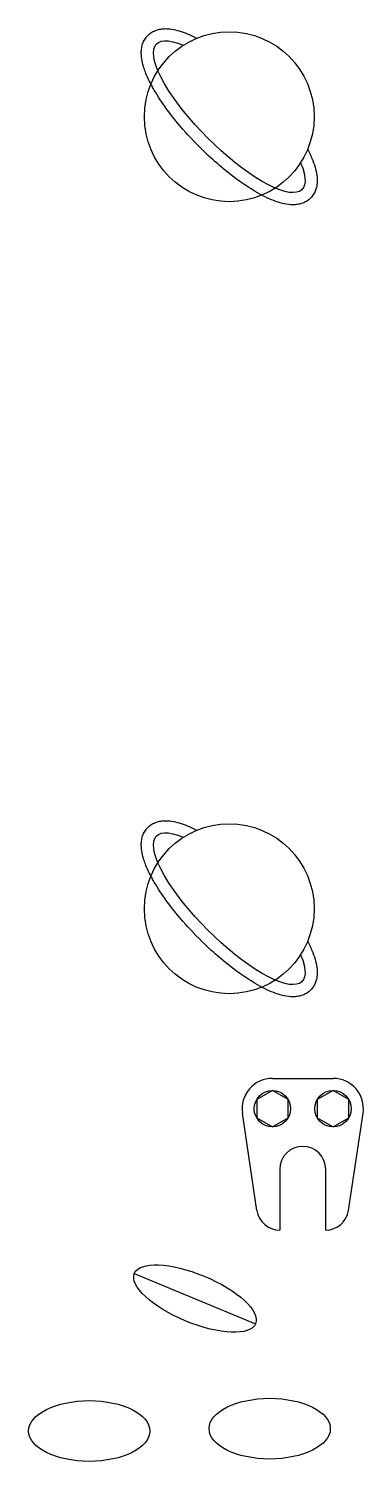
# Model space of a CAD drawing. Header units: millimetres. Extents: x 175 to 1049, y 117 to 1297.
# Drawn here: x 175 to 451, y 117 to 1297 of the extents above; entities that cross this region are included whole.
import ezdxf

# ---------------------------------------------------------------- set-up
doc = ezdxf.new("R2010")
doc.units = ezdxf.units.MM

msp = doc.modelspace()

# ---------------------------------------------------------------- linework, layer by layer
for p, q in [((376.192, 432.143), (426.192, 432.143)), ((363.4, 323.344), (351.465, 403.46)), ((438.985, 323.344), (450.919, 403.46)), ((382.192, 357.143), (382.192, 307.143)), ((420.192, 307.143), (420.192, 357.143)), ((262.262, 271.438), (362.313, 229.996))]:
    msp.add_line(p, q)
for points in [[(376.192, 422.143), (363.202, 414.643), (363.202, 399.643), (376.192, 392.143), (389.183, 399.643), (389.183, 414.643)], [(426.192, 422.143), (413.202, 414.643), (413.202, 399.643), (426.192, 392.143), (439.183, 399.643), (439.183, 414.643)]]:
    msp.add_lwpolyline(points, close=True)
for centre, radius in [((340.571, 1224.494), 70), ((340.571, 571.928), 70), ((376.192, 407.143), 15), ((426.192, 407.143), 15)]:
    msp.add_circle(centre, radius)
for centre, radius, start, end in [((376.192, 407.143), 25, 90, 188.47279), ((426.192, 407.143), 25, 351.52721, 90), ((401.192, 357.143), 19, 0, 180), ((382.192, 326.143), 19, 188.47279, 270), ((420.192, 326.143), 19, 270, 351.52721)]:
    msp.add_arc(centre, radius, start, end)
at = {"extrusion": (0, 0, -1)}
for centre in [(340.571, 1224.494), (340.571, 571.928)]:
    msp.add_ellipse(centre, major_axis=(-60, 60), ratio=0.29462783, start_param=2.50874012, end_param=6.91603784, dxfattribs=at)
for centre, major_axis, ratio in [((312.288, 250.717), (-50.026, 20.721), 0.36936327), ((225.098, 141.606), (-50, 0), 0.5), ((373.937, 143.532), (50, 0), 0.5)]:
    msp.add_ellipse(centre, major_axis=major_axis, ratio=ratio)
for points in [[(405.206, 1197.618), (406.867, 1194.448), (408.295, 1191.37), (410.427, 1185.953), (411.217, 1183.582), (412.423, 1178.923), (412.841, 1176.636), (413.148, 1172.781), (413.16, 1171.212), (412.886, 1168.053), (412.598, 1166.461), (411.729, 1163.696), (411.238, 1162.519), (409.99, 1160.253), (409.23, 1159.166), (407.471, 1157.184), (406.472, 1156.291), (404.329, 1154.77), (403.186, 1154.141), (400.852, 1153.142), (399.661, 1152.771), (397.282, 1152.24), (396.094, 1152.08), (393.728, 1151.924), (392.551, 1151.927), (389.07, 1152.132), (386.768, 1152.516), (382.085, 1153.664), (379.704, 1154.431), (374.816, 1156.308), (372.312, 1157.419), (367.173, 1159.961), (364.54, 1161.394), (357.454, 1165.563), (352.907, 1168.552), (343.656, 1175.212), (338.953, 1178.883), (329.575, 1186.753), (324.9, 1190.952), (313.995, 1201.403), (307.87, 1207.818), (297.495, 1219.721), (293.103, 1225.184), (285.211, 1235.93), (281.711, 1241.21), (276.727, 1249.762), (274.954, 1253.142), (271.962, 1259.683), (270.741, 1262.843), (269.21, 1267.997), (268.732, 1270.039), (268.109, 1274.096), (267.962, 1276.111), (268.098, 1279.534), (268.261, 1280.935), (268.879, 1283.739), (269.334, 1285.144), (270.497, 1287.632), (271.147, 1288.726), (272.4, 1290.386), (272.93, 1290.995), (273.5, 1291.565), (274.482, 1292.547), (275.583, 1293.407), (277.909, 1294.832), (279.131, 1295.398), (281.603, 1296.259), (282.853, 1296.558), (285.34, 1296.945), (286.578, 1297.034), (289.046, 1297.052), (290.276, 1296.98), (293.566, 1296.612), (295.633, 1296.199), (299.835, 1295.074), (301.972, 1294.361), (306.345, 1292.662), (308.58, 1291.675), (311.801, 1290.104), (312.743, 1289.627), (313.695, 1289.129)], [(405.206, 545.052), (406.867, 541.882), (408.295, 538.805), (410.427, 533.387), (411.217, 531.016), (412.423, 526.357), (412.841, 524.07), (413.148, 520.215), (413.16, 518.646), (412.886, 515.488), (412.598, 513.895), (411.729, 511.13), (411.238, 509.953), (409.99, 507.687), (409.23, 506.6), (407.471, 504.618), (406.472, 503.726), (404.329, 502.204), (403.186, 501.575), (400.852, 500.576), (399.661, 500.205), (397.282, 499.675), (396.094, 499.514), (393.728, 499.358), (392.551, 499.361), (389.07, 499.566), (386.768, 499.95), (382.085, 501.098), (379.704, 501.865), (374.816, 503.742), (372.312, 504.853), (367.173, 507.396), (364.54, 508.828), (357.454, 512.997), (352.907, 515.986), (343.656, 522.646), (338.953, 526.317), (329.575, 534.187), (324.9, 538.386), (313.995, 548.837), (307.87, 555.252), (297.495, 567.155), (293.103, 572.618), (285.211, 583.364), (281.711, 588.645), (276.727, 597.196), (274.954, 600.576), (271.962, 607.117), (270.741, 610.277), (269.21, 615.431), (268.732, 617.474), (268.109, 621.53), (267.962, 623.546), (268.098, 626.969), (268.261, 628.369), (268.879, 631.173), (269.334, 632.578), (270.497, 635.066), (271.147, 636.16), (272.4, 637.82), (272.93, 638.43), (273.5, 638.999), (274.482, 639.981), (275.583, 640.842), (277.909, 642.266), (279.131, 642.832), (281.603, 643.694), (282.853, 643.992), (285.34, 644.379), (286.578, 644.469), (289.046, 644.486), (290.276, 644.414), (293.566, 644.046), (295.633, 643.633), (299.835, 642.508), (301.972, 641.796), (306.345, 640.096), (308.58, 639.11), (311.801, 637.539), (312.743, 637.061), (313.695, 636.563)]]:
    msp.add_open_spline(points, degree=3, knots=[2.38540583, 2.38540583, 2.38540583, 2.38540583, 2.54637949, 2.54637949, 2.67764491, 2.67764491, 2.80891032, 2.80891032, 2.89896162, 2.89896162, 2.98901292, 2.98901292, 3.05653347, 3.05653347, 3.12405402, 3.12405402, 3.19157457, 3.19157457, 3.25909511, 3.25909511, 3.32661566, 3.32661566, 3.39413621, 3.39413621, 3.46165676, 3.46165676, 3.59399273, 3.59399273, 3.7263287, 3.7263287, 3.85866468, 3.85866468, 3.99100065, 3.99100065, 4.20746234, 4.20746234, 4.42392403, 4.42392403, 4.64038572, 4.64038572, 4.94113712, 4.94113712, 5.19166642, 5.19166642, 5.44219572, 5.44219572, 5.61370802, 5.61370802, 5.78522032, 5.78522032, 5.90134452, 5.90134452, 6.01746872, 6.01746872, 6.09706241, 6.09706241, 6.1766561, 6.1766561, 6.24217311, 6.24217311, 6.28318531, 6.28318531, 6.28318531, 6.35385733, 6.35385733, 6.42452935, 6.42452935, 6.49520137, 6.49520137, 6.56587339, 6.56587339, 6.63654541, 6.63654541, 6.7547253, 6.7547253, 6.8729052, 6.8729052, 6.99108509, 6.99108509, 7.03936892, 7.03936892, 7.03936892, 7.03936892])

doc.saveas('drawing.dxf')
